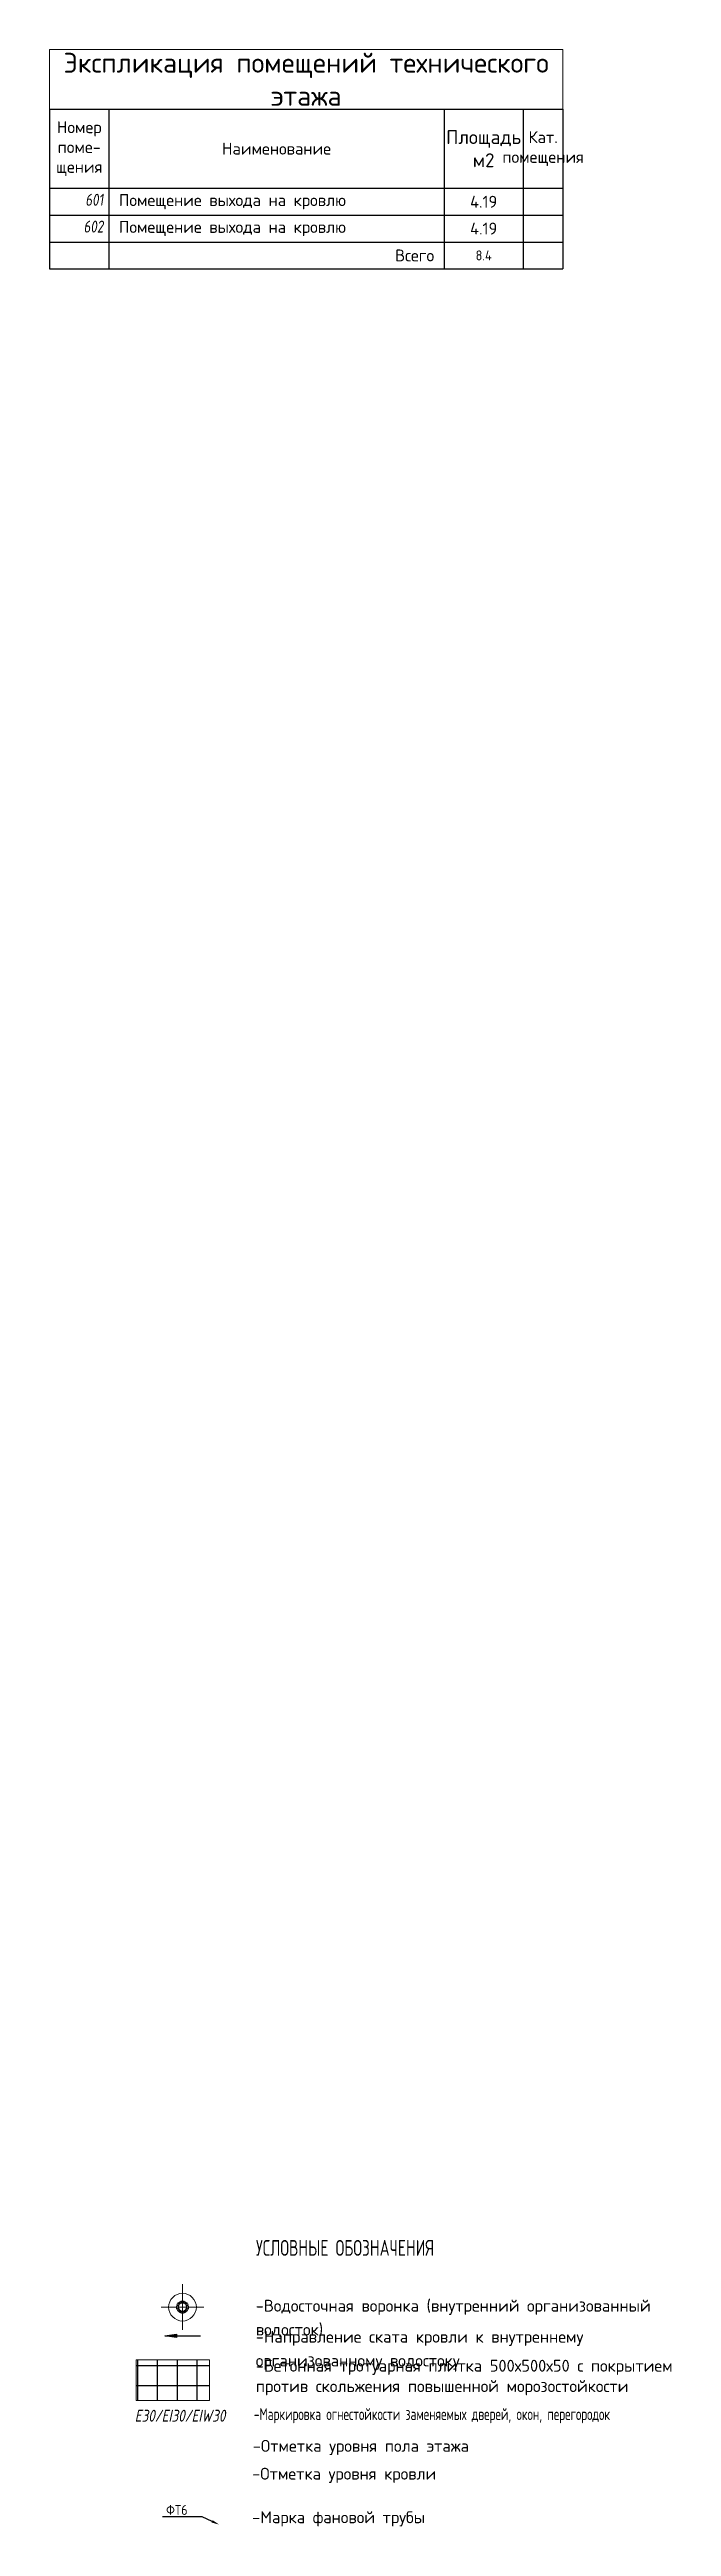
# Model space of a CAD drawing. Header units: millimetres. Extents: x -8417289 to 9420486, y 0 to 166066.
# Drawn here: x 539567 to 555261, y 67197 to 129660 of the extents above; entities that cross this region are included whole.
import ezdxf
from ezdxf import colors
from ezdxf.entities.mleader import LeaderData, LeaderLine
from ezdxf.math import Vec2, Vec3

# ---------------------------------------------------------------- set-up
doc = ezdxf.new("R2010")
doc.units = ezdxf.units.MM
doc.header["$MEASUREMENT"] = 0
doc.linetypes.add('CENTER', pattern=[2, 1.25, -0.25, 0.25, -0.25])
doc.layers.get('0').update_dxf_attribs({"color": 250, "lineweight": 9})
doc.layers.get('Defpoints').update_dxf_attribs({"color": 6})
for name, color, linetype in [('АР_Кровля дорожки', 245, 'Continuous'), ('АР_Таблицы', 250, 'Continuous'), ('П_Текст', 7, 'Continuous')]:
    doc.layers.add(name, color=color, linetype=linetype)
for name, color, linetype, lineweight in [('АР_Оси', 195, 'Continuous', 9), ('АР_тонкая линия', 250, 'Continuous', 0), ('Кровля', 191, 'Continuous', 30), ('перекр 0.3', 181, 'Continuous', 30), ('текст', 7, 'Continuous', 15)]:
    doc.layers.add(name, color=color, linetype=linetype, lineweight=lineweight)
doc.styles.add('ICOCPEUR', font='isocpeur.TTF')
doc.styles.add('ISOCPEUR', font='isocpeur.TTF')
doc.styles.add('ISOCPEUR_2', font='isocpeur.TTF', dxfattribs={"width": 0.9, "height": 300})
doc.styles.add('Архитект', font='isocpeur.TTF', dxfattribs={"width": 0.8, "oblique": 8})

msp = doc.modelspace()

# ---------------------------------------------------------------- texts
at = {"layer": 'АР_Таблицы', "ltscale": 100, "style": 'ICOCPEUR', "width": 0.7}
msp.add_text('УСЛОВНЫЕ ОБОЗНАЧЕНИЯ', height=400, dxfattribs=at).set_placement((544777.7, 74022.1))
at = {"layer": 'АР_Таблицы', "color": 18, "ltscale": 100, "true_color": 0x000000, "insert": (541717.9, 69990.2), "char_height": 300, "width": 409.753, "attachment_point": 4, "style": 'ICOCPEUR'}
msp.add_mtext('{\\fISOCPEUR|b0|i1|c204|p34;\\W0.8;\\C256;E30/EI30/EIW30}', dxfattribs=at)
at = {"layer": 'АР_Таблицы', "ltscale": 100, "char_height": 300, "attachment_point": 4}
for s, insert, width, style in [('{\\W0.7;-Маркировка огнестойкости заменяемых дверей, окон, перегородок }', (544722.4, 69990.2), 9152.109, 'ICOCPEUR'), ('-Отметка уровня пола этажа', (544695.6, 69189), 7500, 'ISOCPEUR'), ('-Отметка уровня кровли', (544680.3, 68487.2), 7500, 'ISOCPEUR'), ('-Марка фановой трубы', (544680.3, 67388.1), 7500, 'ISOCPEUR')]:
    msp.add_mtext(s, dxfattribs=dict(at, insert=insert, width=width, style=style))
at = {"layer": 'текст', "char_height": 300, "attachment_point": 1, "style": 'ISOCPEUR'}
for s, width, insert, line_spacing_factor in [('-Водосточная воронка (внутренний организованный водосток)', 10164.968, (544771.4, 72914.2), 1.2), ('-Направление ската кровли к внутреннему организованному водостоку', 10164.968, (544771.4, 72131.9), 1.2), ('-Бетонная тротуарная плитка 500х500х50 с покрытием против скольжения повышенной морозостойкости', 11245.795, (544771.4, 71400.9), 1.028571)]:
    msp.add_mtext_dynamic_manual_height_columns(s, width=width, gutter_width=12.5, heights=[0], dxfattribs=dict(at, insert=insert, line_spacing_factor=line_spacing_factor))

# ---------------------------------------------------------------- blocks, each defined once
blk = doc.blocks.new('*T1219')
at = {"layer": 'Defpoints', "color": 8, "linetype": 'ByBlock', "lineweight": 0, "ltscale": 100, "transparency": 16777216}
for p, q in [((0, 0), (12955, 0)), ((0, 0), (0, -1500)), ((12955, 0), (12955, -1500))]:
    blk.add_line(p, q, dxfattribs=at)
at = {"layer": 'АР_Таблицы', "color": 0, "linetype": 'ByBlock', "lineweight": 30, "ltscale": 100, "transparency": 16777216}
for p, q in [((0, -1500), (12955, -1500)), ((0, -1500), (0, -5531)), ((1500, -1500), (1500, -5531)), ((9955, -1500), (9955, -5531)), ((11955, -1500), (11955, -5531)), ((12955, -1500), (12955, -5531)), ((0, -3500), (12955, -3500)), ((0, -4177), (12955, -4177)), ((0, -4854), (12955, -4854)), ((0, -5531), (12955, -5531))]:
    blk.add_line(p, q, dxfattribs=at)
at = {"layer": 'АР_Таблицы', "ltscale": 100, "transparency": 16777216}
for s, insert, char_height, width, attachment_point, style in [('Экспликация помещений технического этажа', (6477, -750), 500, 12854.8, 5, 'ISOCPEUR'), ('Номер поме- щения', (750, -2500), 300, 1400, 5, 'ISOCPEUR'), ('Наименование', (5727, -2500), 300, 8354.8, 5, 'ISOCPEUR'), ('Площадь м2', (10955, -2500), 350, 1900, 5, 'ISOCPEUR'), ('Кат. помещения', (12455, -2500), 300, 900, 5, 'ISOCPEUR'), ('601', (1362, -3638), 300, 1223.08, 3, 'Архитект'), ('Помещение выхода на кровлю', (1750, -3838), 300, 7954.8, 4, 'ISOCPEUR'), ('4.19', (10955, -3838), 300, 1500, 5, 'ISOCPEUR'), ('602', (1362, -4315), 300, 1223.08, 3, 'Архитект'), ('Помещение выхода на кровлю', (1750, -4515), 300, 7954.8, 4, 'ISOCPEUR'), ('4.19', (10955, -4515), 300, 1500, 5, 'ISOCPEUR'), ('Всего', (9705, -5192), 300, 7954.8, 6, 'ISOCPEUR'), ('8.4', (10955, -5192), 250, 1980, 5, 'ISOCPEUR_2')]:
    blk.add_mtext(s, dxfattribs=dict(at, insert=insert, char_height=char_height, width=width, attachment_point=attachment_point, style=style))

# ---------------------------------------------------------------- hatches: boundary and pattern name
at = {"layer": 'АР_Кровля дорожки', "ltscale": 120, "true_color": 0x636466}
h = msp.add_hatch(dxfattribs=at)
h.set_pattern_fill('ANSI37', color=251, scale=4000, angle=45, double=1)
h.set_pattern_definition([(90, (800295.04, 154754.43), (-500, 0), []), (180, (800295.04, 154754.43), (-3e-14, -500), [])])
h.paths.add_polyline_path([(541750.4, 71396.2), (543604.3, 71396.2), (543604.3, 70376.2), (541750.4, 70376.2)])
at = {"layer": 'Кровля', "true_color": 0x000000}
h = msp.add_hatch(color=18, dxfattribs=at)
h.dxf.hatch_style = 1
h.paths.add_polyline_path([(542775.2, 71961.8), (542775.2, 72050.3), (542475.2, 72006)])

# ---------------------------------------------------------------- linework, layer by layer
at = {"layer": 'АР_Оси', "linetype": 'CENTER', "ltscale": 1000}
for p, q in [((542922.3, 72151.7), (542922.3, 73304.2)), ((543459.3, 72727.9), (542385.3, 72727.9))]:
    msp.add_line(p, q, dxfattribs=at)
at = {"layer": 'АР_тонкая линия', "color": 18, "ltscale": 100, "true_color": 0x000000, "elevation": 0}
msp.add_lwpolyline([(541750.4, 71396.2), (543604.3, 71396.2), (543604.3, 70376.2), (541750.4, 70376.2)], close=True, dxfattribs=at)
at = {"layer": 'Кровля', "color": 18, "true_color": 0x000000}
msp.add_line((542475.2, 72006), (543375.2, 72006), dxfattribs=at)
at = {"layer": 'Кровля', "color": 18, "ltscale": 60, "true_color": 0x000000}
msp.add_lwpolyline([(542775.2, 72050.3), (542775.2, 71961.8), (542475.2, 72006), (542775.2, 72050.3)], dxfattribs=at)
at = {"layer": 'перекр 0.3', "color": 3, "lineweight": 18, "flags": 128}
for points in [[(542810, 72724.3), (542790, 72724.3), (542770, 72724.3)], [(542770.2, 72737), (542790.2, 72737), (542810.3, 72737)], [(542774.8, 72689.5), (542793.9, 72695.6), (542813, 72701.8)], [(542814.3, 72759.1), (542795.3, 72765.3), (542776.3, 72771.5)], [(542816.6, 72689.7), (542797.6, 72683.5), (542778.6, 72677.3)], [(542780.4, 72783.5), (542799.5, 72777.3), (542818.5, 72771.1)], [(542794.2, 72645.4), (542810.4, 72657.2), (542826.6, 72669)], [(542829, 72790.6), (542812.8, 72802.4), (542796.6, 72814.1)], [(542833.8, 72658.6), (542817.7, 72646.8), (542801.5, 72635.1)], [(542804.3, 72824.3), (542820.5, 72812.5), (542836.7, 72800.8)], [(542826.4, 72609.5), (542838.2, 72625.7), (542849.9, 72641.9)], [(542852.5, 72816), (542840.7, 72832.2), (542829, 72848.4)], [(542860.1, 72634.3), (542848.4, 72618.1), (542836.6, 72601.9)], [(542839.3, 72855.7), (542851.1, 72839.5), (542862.9, 72823.3)], [(542868.4, 72585.4), (542874.6, 72604.4), (542880.8, 72623.5)], [(542882.4, 72833), (542876.2, 72852), (542870, 72871.1)], [(542892.8, 72619.4), (542886.7, 72600.4), (542880.5, 72581.4)], [(542882.1, 72874.9), (542888.3, 72855.9), (542894.5, 72836.8)], [(542916, 72840.2), (542916, 72860.2), (542916, 72880.2)], [(542916, 72575.7), (542916, 72595.7), (542916, 72615.7)], [(542928.7, 72880.2), (542928.7, 72860.2), (542928.7, 72840.2)], [(542928.7, 72615.7), (542928.7, 72595.7), (542928.7, 72575.7)], [(542950.1, 72836.8), (542956.3, 72855.9), (542962.5, 72874.9)], [(542964.2, 72581.4), (542958, 72600.4), (542951.8, 72619.4)], [(542974.6, 72871.1), (542968.4, 72852), (542962.2, 72833)], [(542963.8, 72623.5), (542970, 72604.4), (542976.2, 72585.4)], [(542981.8, 72823.3), (542993.5, 72839.5), (543005.3, 72855.7)], [(543008, 72601.9), (542996.3, 72618.1), (542984.5, 72634.3)], [(543015.7, 72848.4), (543003.9, 72832.2), (542992.1, 72816)], [(542994.7, 72641.9), (543006.5, 72625.7), (543018.2, 72609.5)], [(543007.9, 72800.8), (543024.2, 72812.5), (543040.4, 72824.3)], [(543043.1, 72635.1), (543027, 72646.8), (543010.8, 72658.6)], [(543048, 72814.1), (543031.8, 72802.4), (543015.6, 72790.6)], [(543018, 72669), (543034.3, 72657.2), (543050.5, 72645.4)], [(543026.1, 72771.1), (543045.2, 72777.3), (543064.2, 72783.5)], [(543066.1, 72677.3), (543047, 72683.5), (543028, 72689.7)], [(543068.4, 72771.5), (543049.3, 72765.3), (543030.3, 72759.1)], [(543031.7, 72701.8), (543050.7, 72695.6), (543069.8, 72689.5)], [(543034.4, 72737), (543054.4, 72737), (543074.4, 72737)], [(543074.7, 72724.3), (543054.7, 72724.3), (543034.7, 72724.3)]]:
    msp.add_lwpolyline(points, dxfattribs=at)
at = {"layer": 'перекр 0.3', "color": 3, "lineweight": 18}
for radius, start, end in [(350, 0, 180), (350, 180, 0), (152.4, 181.345181, 194.61946), (152.4, 163.396208, 176.568358), (152.4, 199.396208, 212.76775), (152.4, 145.544299, 158.61946), (152.4, 217.544299, 230.998674), (152.4, 127.774979, 140.76775), (112.4, 175.345371, 180), (112.4, 180, 181.823808), (112.4, 193.414753, 199.893001), (112.4, 157.414753, 163.893001), (101.6, 0, 180), (101.6, 180, 0), (112.4, 211.616073, 218.093826), (112.4, 139.616073, 146.093826), (152.4, 235.774979, 249.289587), (152.4, 110.065693, 122.998674), (112.4, 229.929527, 236.406669), (112.4, 121.929527, 128.406669), (152.4, 254.065693, 267.611985), (112.4, 248.324331, 254.800978), (152.4, 92.388015, 105.289587), (112.4, 104.324331, 110.800978), (112.4, 86.761771, 93.238229), (112.4, 266.761771, 273.238229), (152.4, 74.710413, 87.611985), (152.4, 272.388015, 285.934307), (112.4, 69.199022, 75.675669), (112.4, 285.199022, 291.675669), (152.4, 57.001326, 69.934307), (152.4, 290.710413, 304.225021), (112.4, 51.593331, 58.070473), (112.4, 303.593331, 310.070473), (112.4, 33.906174, 40.383927), (112.4, 321.906174, 328.383927), (152.4, 39.23225, 52.225021), (152.4, 309.001326, 322.455701), (112.4, 16.106999, 22.585247), (112.4, 340.106999, 346.585247), (112.4, 0, 4.654629), (112.4, 358.176192, 0), (152.4, 21.38054, 34.455701), (152.4, 327.23225, 340.603792), (152.4, 3.431642, 16.603792), (152.4, 345.38054, 358.654819)]:
    msp.add_arc((542922.3, 72727.9), radius, start, end, dxfattribs=at)

# ---------------------------------------------------------------- block references
msp.add_blockref('*T1219', (539566.7, 129660.3))

msp.set_redraw_order([(e.dxf.handle, doc.entitydb.next_handle()) for e in msp.query("TEXT MTEXT ATTDEF DIMENSION ARC_DIMENSION")])  # texts and dimensions are drawn at this point

# ---------------------------------------------------------------- leaders
at = {"layer": 'П_Текст', "lineweight": 5}
ml = msp.add_multileader_mtext('Standard', dxfattribs=at)
ml.set_content('ФТ6', color=256, style='ISOCPEUR_2')
ml.set_leader_properties()
ml.build(insert=Vec2(0, 0))
ml.multileader.update_dxf_attribs({"text_left_attachment_type": 6, "text_right_attachment_type": 6, "dogleg_length": 374, "arrow_head_size": 200})
ctx = ml.context
ctx.base_point, ctx.char_height, ctx.arrow_head_size, ctx.landing_gap_size, ctx.plane_origin = Vec3(542487.8, 67438.8), 250, 200, 20, Vec3(553625.4, 62384.3)
ctx.left_attachment, ctx.right_attachment = 6, 6
notes = []
notes.append((ctx, [(1, (1, 1, 0), (543419.3, 67438.8), (-1, 0), 374, [(0, [(543851.9, 67243.4)], 0, [])])]))
ctx.mtext.insert, ctx.mtext.width, ctx.mtext.flow_direction = Vec3(542507.8, 67738.8), 5515.858, 5
for ctx, leaders in notes:
    for number, flags, end, landing, length, lines in leaders:
        leader = LeaderData()
        leader.index, (leader.has_last_leader_line, leader.has_dogleg_vector, leader.attachment_direction) = number, flags
        leader.last_leader_point, leader.dogleg_vector, leader.dogleg_length = Vec3(end), Vec3(landing), length
        for number, points, colour, breaks in lines:
            line = LeaderLine()
            line.index, line.vertices, line.color, line.breaks = number, Vec3.list(points), colors.encode_raw_color(colour), breaks
            leader.lines.append(line)
        ctx.leaders.append(leader)

doc.saveas('drawing.dxf')
